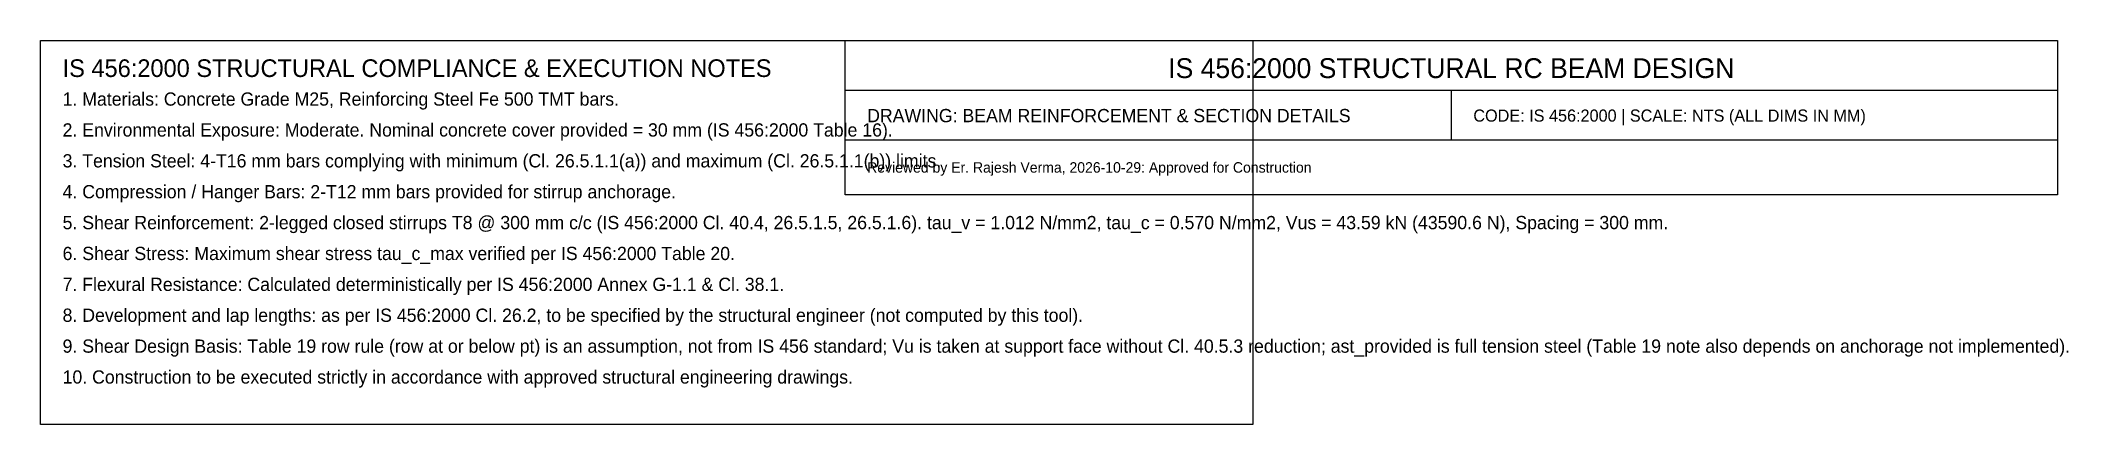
# Model space of a CAD drawing. Header units: millimetres. Extents: x -451 to 5840, y -698 to 546.
# Drawn here: x 0 to 1840, y -698 to -350 of the extents above; entities that cross this region are included whole.
import ezdxf
from ezdxf.enums import TextEntityAlignment as Align

# ---------------------------------------------------------------- set-up
doc = ezdxf.new("R2010")
doc.units = ezdxf.units.MM
doc.layers.add('ANNOTATIONS', color=6, linetype='Continuous', lineweight=25)
doc.layers.add('TITLE_BLOCK', color=5, linetype='Continuous', lineweight=25)

msp = doc.modelspace()

# ---------------------------------------------------------------- texts
at = {"layer": 'ANNOTATIONS'}
for s, p in [('1. Materials: Concrete Grade M25, Reinforcing Steel Fe 500 TMT bars.', (20, -403)), ('2. Environmental Exposure: Moderate. Nominal concrete cover provided = 30 mm (IS 456:2000 Table 16).', (20, -431)), ('3. Tension Steel: 4-T16 mm bars complying with minimum (Cl. 26.5.1.1(a)) and maximum (Cl. 26.5.1.1(b)) limits.', (20, -459)), ('4. Compression / Hanger Bars: 2-T12 mm bars provided for stirrup anchorage.', (20, -487)), ('5. Shear Reinforcement: 2-legged closed stirrups T8 @ 300 mm c/c (IS 456:2000 Cl. 40.4, 26.5.1.5, 26.5.1.6). tau_v = 1.012 N/mm2, tau_c = 0.570 N/mm2, Vus = 43.59 kN (43590.6 N), Spacing = 300 mm.', (20, -515)), ('6. Shear Stress: Maximum shear stress tau_c_max verified per IS 456:2000 Table 20.', (20, -543)), ('7. Flexural Resistance: Calculated deterministically per IS 456:2000 Annex G-1.1 & Cl. 38.1.', (20, -571)), ('8. Development and lap lengths: as per IS 456:2000 Cl. 26.2, to be specified by the structural engineer (not computed by this tool).', (20, -599)), ('9. Shear Design Basis: Table 19 row rule (row at or below pt) is an assumption, not from IS 456 standard; Vu is taken at support face without Cl. 40.5.3 reduction; ast_provided is full tension steel (Table 19 note also depends on anchorage not implemented).', (20, -627)), ('10. Construction to be executed strictly in accordance with approved structural engineering drawings.', (20, -655))]:
    msp.add_text(s, height=12, dxfattribs=at).set_placement(p, align=Align.MIDDLE_LEFT)
at = {"layer": 'TITLE_BLOCK'}
for s, height, p in [('IS 456:2000 STRUCTURAL COMPLIANCE & EXECUTION NOTES', 16, (20, -375)), ('DRAWING: BEAM REINFORCEMENT & SECTION DETAILS', 12, (750, -418)), ('CODE: IS 456:2000 | SCALE: NTS (ALL DIMS IN MM)', 11, (1300, -418)), ('Reviewed by Er. Rajesh Verma, 2026-10-29: Approved for Construction', 9.5, (750, -465))]:
    msp.add_text(s, height=height, dxfattribs=at).set_placement(p, align=Align.MIDDLE_LEFT)
msp.add_text('IS 456:2000 STRUCTURAL RC BEAM DESIGN', height=18, dxfattribs=at).set_placement((1280, -375), align=Align.MIDDLE_CENTER)

# ---------------------------------------------------------------- linework, layer by layer
at = {"layer": 'TITLE_BLOCK'}
for p, q in [((730, -395), (1830, -395)), ((1280, -395), (1280, -440)), ((730, -440), (1830, -440))]:
    msp.add_line(p, q, dxfattribs=at)
for points in [[(0, -350), (1100, -350), (1100, -698), (0, -698), (0, -350)], [(730, -350), (1830, -350), (1830, -490), (730, -490), (730, -350)]]:
    msp.add_lwpolyline(points, close=True, dxfattribs=at)

msp.set_redraw_order([(e.dxf.handle, doc.entitydb.next_handle()) for e in msp.query("TEXT MTEXT ATTDEF DIMENSION ARC_DIMENSION")])  # texts and dimensions are drawn at this point

doc.saveas('drawing.dxf')
